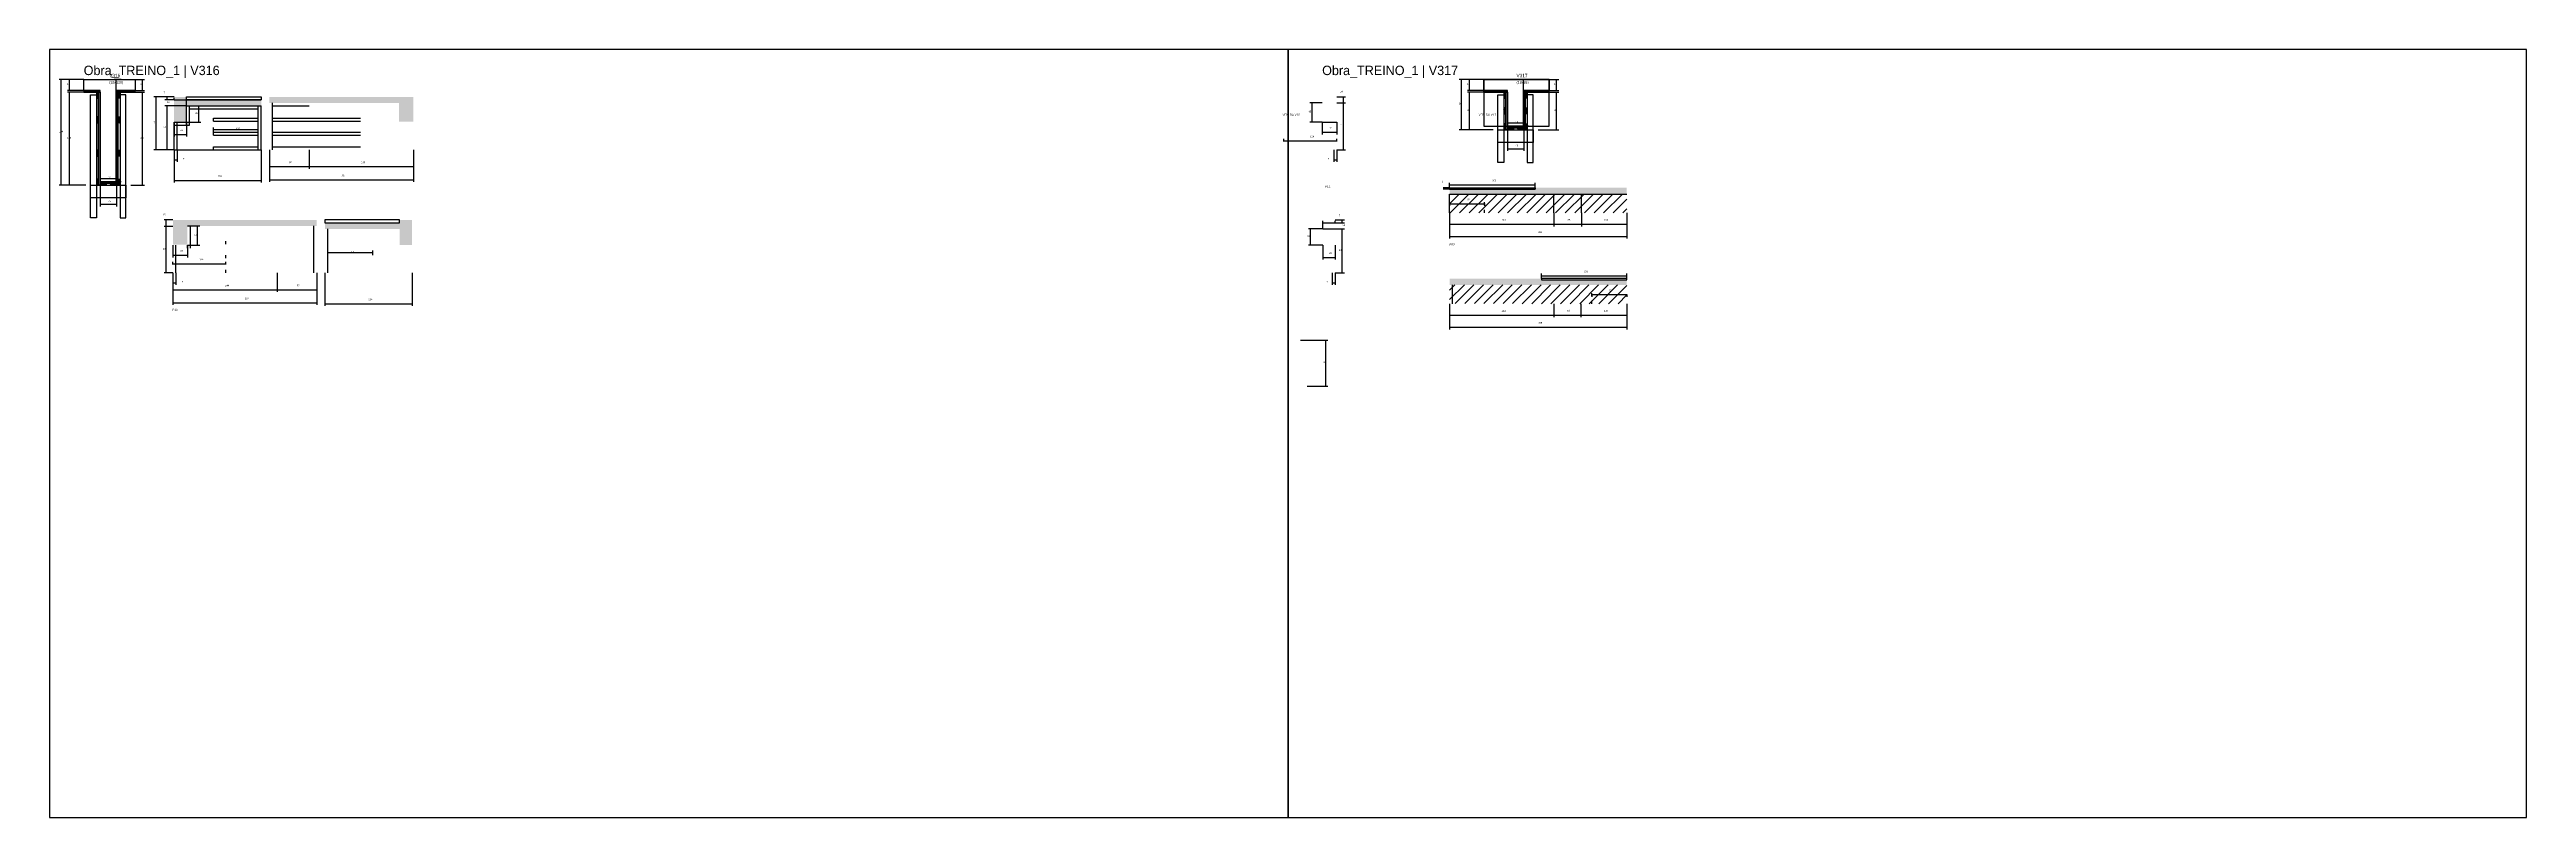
# Model space of a CAD drawing. Header units: metres. Extents: x -41 to 34800, y -36000 to 1848.
# Drawn here: x 14500 to 20300, y -1800 to 0 of the extents above; entities that cross this region are included whole.
import ezdxf

# ---------------------------------------------------------------- set-up
doc = ezdxf.new("R2010")
doc.units = ezdxf.units.M
for name, color, linetype in [('CELL_BORDER', 8, 'Continuous'), ('CONCRETO', 251, 'Continuous'), ('COTA', 4, 'Continuous'), ('Cota Seção (2x)', 4, 'Continuous'), ('Hachura', 253, 'Continuous'), ('LABEL_ID', 3, 'Continuous'), ('Madeira', 126, 'Continuous'), ('NOMENCLATURA', 7, 'Continuous'), ('Painéis', 200, 'Continuous'), ('REAPROVEITAMENTO', 251, 'Continuous'), ('SARR_2.2x7', 40, 'Continuous'), ('SARR_3.5x7', 81, 'Continuous'), ('SARR_EDITAR', 141, 'Continuous'), ('Texto Seção', 7, 'Continuous')]:
    doc.layers.add(name, color=color, linetype=linetype)

msp = doc.modelspace()

# ---------------------------------------------------------------- hatches: boundary and pattern name
at = {"layer": 'COTA'}
h = msp.add_hatch(dxfattribs=at)
h.set_pattern_fill('AR-CONC', scale=0.03)
h.paths.add_polyline_path([(14820.8, -170.2), (14820.8, -132.2), (14820.8, -132.2), (14995.7, -132.2), (14995.7, -132.2), (14995.7, -118.2), (14995.7, -118.2), (14820.8, -118.2), (14820.8, -118.2), (14820.8, -111.2), (14820.8, -111.2), (14791.8, -111.2), (14791.8, -111.2), (14791.8, -170.2), (14791.8, -170.2), (14820.8, -170.2)])
h = msp.add_hatch(dxfattribs=at)
h.set_pattern_fill('AR-CONC', scale=0.03)
h.paths.add_polyline_path([(15015, -125.2), (15318, -125.2), (15318, -125.2), (15318, -169.2), (15318, -169.2), (15352, -169.2), (15352, -169.2), (15351.9, -111.2), (15351.9, -111.2), (15015, -111.2), (15015, -111.2), (15015, -125.2)])
h = msp.add_hatch(dxfattribs=at)
h.set_pattern_fill('AR-CONC', scale=0.03)
h.paths.add_polyline_path([(17978.4, -327), (17778.4, -327), (17778.4, -327), (17778.4, -339), (17778.4, -339), (18193.4, -339), (18193.4, -339), (18193.4, -324), (18193.4, -324), (17978.4, -324), (17978.4, -324), (17978.4, -327)])
h = msp.add_hatch(dxfattribs=at)
h.set_pattern_fill('AR-CONC', scale=0.03)
h.paths.add_polyline_path([(15125.9, -413.6), (14822.9, -413.6), (14822.9, -413.6), (14822.9, -457.6), (14822.9, -457.6), (14788.9, -457.6), (14788.9, -457.6), (14789, -399.6), (14789, -399.6), (15125.9, -399.6), (15125.9, -399.6), (15125.9, -413.6)])
h = msp.add_hatch(dxfattribs=at)
h.set_pattern_fill('AR-CONC', scale=0.03)
h.paths.add_polyline_path([(15319.8, -458.6), (15319.8, -420.6), (15319.8, -420.6), (15144.8, -420.6), (15144.8, -420.6), (15144.8, -406.6), (15144.8, -406.6), (15319.8, -406.6), (15319.8, -406.6), (15319.8, -399.6), (15319.8, -399.6), (15348.8, -399.6), (15348.8, -399.6), (15348.8, -458.6), (15348.8, -458.6), (15319.8, -458.6)])
h = msp.add_hatch(dxfattribs=at)
h.set_pattern_fill('AR-CONC', scale=0.03)
h.paths.add_polyline_path([(17993.4, -539.9), (18193.4, -539.9), (18193.4, -539.9), (18193.4, -551.9), (18193.4, -551.9), (17778.4, -551.9), (17778.4, -551.9), (17778.4, -536.9), (17778.4, -536.9), (17993.4, -536.9), (17993.4, -536.9), (17993.4, -539.9)])
at = {"layer": 'Hachura'}
h = msp.add_hatch(color=8, dxfattribs=at)
h.dxf.hatch_style = 1
h.paths.add_polyline_path([(14618.6, -100), (14618.6, -96), (14618.6, -96), (14580, -96), (14580, -96), (14580, -100), (14580, -100), (14618.6, -100)])
h = msp.add_hatch(dxfattribs=at)
h.set_pattern_fill('ANSI31', scale=0.5)
h.paths.add_polyline_path([(14610.2, -114), (14614.6, -114), (14614.6, -114), (14614.6, -100), (14614.6, -100), (14610.2, -100), (14610.2, -100), (14610.2, -114)])
h = msp.add_hatch(color=8, dxfattribs=at)
h.dxf.hatch_style = 1
h.paths.add_polyline_path([(14614.6, -100), (14618.6, -100), (14618.6, -100), (14618.6, -318), (14618.6, -318), (14614.6, -318), (14614.6, -318), (14614.6, -100)])
h = msp.add_hatch(color=8, dxfattribs=at)
h.dxf.hatch_style = 1
h.paths.add_polyline_path([(14700.6, -100), (14700.6, -96), (14700.6, -96), (14656.6, -96), (14656.6, -96), (14656.6, -100), (14656.6, -100), (14700.6, -100)])
h = msp.add_hatch(color=8, dxfattribs=at)
h.dxf.hatch_style = 1
h.paths.add_polyline_path([(14660.6, -98), (14656.6, -98), (14656.6, -98), (14656.6, -318), (14656.6, -318), (14660.6, -318), (14660.6, -318), (14660.6, -98)])
h = msp.add_hatch(dxfattribs=at)
h.set_pattern_fill('ANSI31', scale=0.5)
h.paths.add_polyline_path([(14665, -114), (14660.6, -114), (14660.6, -114), (14660.6, -100), (14660.6, -100), (14665, -100), (14665, -100), (14665, -114)])
h = msp.add_hatch(color=8, dxfattribs=at)
h.dxf.hatch_style = 1
h.paths.add_polyline_path([(17913.9, -100), (17913.9, -96), (17913.9, -96), (17858.3, -96), (17858.3, -96), (17858.3, -100), (17858.3, -100), (17913.9, -100)])
h = msp.add_hatch(dxfattribs=at)
h.set_pattern_fill('ANSI31', scale=0.5)
h.paths.add_polyline_path([(17905.5, -114), (17909.9, -114), (17909.9, -114), (17909.9, -100), (17909.9, -100), (17905.5, -100), (17905.5, -100), (17905.5, -114)])
h = msp.add_hatch(color=8, dxfattribs=at)
h.dxf.hatch_style = 1
h.paths.add_polyline_path([(17909.9, -100), (17913.9, -100), (17913.9, -100), (17913.9, -188), (17913.9, -188), (17909.9, -188), (17909.9, -188), (17909.9, -100)])
h = msp.add_hatch(color=8, dxfattribs=at)
h.dxf.hatch_style = 1
h.paths.add_polyline_path([(18011.9, -100), (18011.9, -96), (18011.9, -96), (17951.9, -96), (17951.9, -96), (17951.9, -100), (17951.9, -100), (18011.9, -100)])
h = msp.add_hatch(color=8, dxfattribs=at)
h.dxf.hatch_style = 1
h.paths.add_polyline_path([(17955.9, -98), (17951.9, -98), (17951.9, -98), (17951.9, -188), (17951.9, -188), (17955.9, -188), (17955.9, -188), (17955.9, -98)])
h = msp.add_hatch(dxfattribs=at)
h.set_pattern_fill('ANSI31', scale=0.5)
h.paths.add_polyline_path([(17960.3, -114), (17955.9, -114), (17955.9, -114), (17955.9, -100), (17955.9, -100), (17960.3, -100), (17960.3, -100), (17960.3, -114)])
h = msp.add_hatch(dxfattribs=at)
h.set_pattern_fill('ANSI31', scale=0.5)
h.paths.add_polyline_path([(14610.2, -172), (14614.6, -172), (14614.6, -172), (14614.6, -158), (14614.6, -158), (14610.2, -158), (14610.2, -158), (14610.2, -172)])
h = msp.add_hatch(dxfattribs=at)
h.set_pattern_fill('ANSI31', scale=0.5)
h.paths.add_polyline_path([(14665, -172), (14660.6, -172), (14660.6, -172), (14660.6, -158), (14660.6, -158), (14665, -158), (14665, -158), (14665, -172)])
h = msp.add_hatch(dxfattribs=at)
h.set_pattern_fill('ANSI31', scale=0.5)
h.paths.add_polyline_path([(17905.5, -151), (17909.9, -151), (17909.9, -151), (17909.9, -137), (17909.9, -137), (17905.5, -137), (17905.5, -137), (17905.5, -151)])
h = msp.add_hatch(dxfattribs=at)
h.set_pattern_fill('ANSI31', scale=0.5)
h.paths.add_polyline_path([(17905.5, -188), (17909.9, -188), (17909.9, -188), (17909.9, -174), (17909.9, -174), (17905.5, -174), (17905.5, -174), (17905.5, -188)])
h = msp.add_hatch(dxfattribs=at)
h.set_pattern_fill('ANSI31', scale=0.5)
h.paths.add_polyline_path([(17960.3, -151), (17955.9, -151), (17955.9, -151), (17955.9, -137), (17955.9, -137), (17960.3, -137), (17960.3, -137), (17960.3, -151)])
h = msp.add_hatch(dxfattribs=at)
h.set_pattern_fill('ANSI31', scale=0.5)
h.paths.add_polyline_path([(17960.3, -188), (17955.9, -188), (17955.9, -188), (17955.9, -174), (17955.9, -174), (17960.3, -174), (17960.3, -174), (17960.3, -188)])
h = msp.add_hatch(color=8, dxfattribs=at)
h.dxf.hatch_style = 1
h.paths.add_polyline_path([(17951.9, -183.6), (17951.9, -180), (17951.9, -180), (17913.9, -180), (17913.9, -180), (17913.9, -183.6), (17913.9, -183.6), (17951.9, -183.6)])
h = msp.add_hatch(dxfattribs=at)
h.set_pattern_fill('ANSI31', scale=0.5)
h.paths.add_polyline_path([(17913.9, -188), (17913.9, -183.6), (17913.9, -183.6), (17927.9, -183.6), (17927.9, -183.6), (17927.9, -188), (17927.9, -188), (17913.9, -188)])
h = msp.add_hatch(dxfattribs=at)
h.set_pattern_fill('ANSI31', scale=0.5)
h.paths.add_polyline_path([(17951.9, -188), (17951.9, -183.6), (17951.9, -183.6), (17937.9, -183.6), (17937.9, -183.6), (17937.9, -188), (17937.9, -188), (17951.9, -188)])
h = msp.add_hatch(dxfattribs=at)
h.set_pattern_fill('ANSI31', scale=0.5)
h.paths.add_polyline_path([(14610.2, -249.7), (14614.6, -249.7), (14614.6, -249.7), (14614.6, -235.7), (14614.6, -235.7), (14610.2, -235.7), (14610.2, -235.7), (14610.2, -249.7)])
h = msp.add_hatch(dxfattribs=at)
h.set_pattern_fill('ANSI31', scale=0.5)
h.paths.add_polyline_path([(14665, -249.7), (14660.6, -249.7), (14660.6, -249.7), (14660.6, -235.7), (14660.6, -235.7), (14665, -235.7), (14665, -235.7), (14665, -249.7)])
h = msp.add_hatch(dxfattribs=at)
h.set_pattern_fill('ANSI31', scale=0.5)
h.paths.add_polyline_path([(14610.2, -318), (14614.6, -318), (14614.6, -318), (14614.6, -304), (14614.6, -304), (14610.2, -304), (14610.2, -304), (14610.2, -318)])
h = msp.add_hatch(color=8, dxfattribs=at)
h.dxf.hatch_style = 1
h.paths.add_polyline_path([(14656.6, -313.6), (14656.6, -310), (14656.6, -310), (14618.6, -310), (14618.6, -310), (14618.6, -313.6), (14618.6, -313.6), (14656.6, -313.6)])
h = msp.add_hatch(dxfattribs=at)
h.set_pattern_fill('ANSI31', scale=0.5)
h.paths.add_polyline_path([(14618.6, -318), (14618.6, -313.6), (14618.6, -313.6), (14632.6, -313.6), (14632.6, -313.6), (14632.6, -318), (14632.6, -318), (14618.6, -318)])
h = msp.add_hatch(dxfattribs=at)
h.set_pattern_fill('ANSI31', scale=0.5)
h.paths.add_polyline_path([(14656.6, -318), (14656.6, -313.6), (14656.6, -313.6), (14642.6, -313.6), (14642.6, -313.6), (14642.6, -318), (14642.6, -318), (14656.6, -318)])
h = msp.add_hatch(dxfattribs=at)
h.set_pattern_fill('ANSI31', scale=0.5)
h.paths.add_polyline_path([(14665, -318), (14660.6, -318), (14660.6, -318), (14660.6, -304), (14660.6, -304), (14665, -304), (14665, -304), (14665, -318)])
at = {"layer": 'REAPROVEITAMENTO'}
h = msp.add_hatch(dxfattribs=at)
h.set_pattern_fill('ANSI31', scale=5)
h.paths.add_polyline_path([(18193.4, -382.7), (18193.4, -338.7), (18193.4, -338.7), (17778.4, -339.2), (17778.4, -339.2), (17778.4, -383.2), (17778.4, -383.2), (18193.4, -382.7)])
h = msp.add_hatch(dxfattribs=at)
h.set_pattern_fill('ANSI31', scale=5)
h.paths.add_polyline_path([(17778.4, -595.6), (17778.4, -551.6), (17778.4, -551.6), (18193.4, -551.9), (18193.4, -551.9), (18193.4, -595.9), (18193.4, -595.9), (17778.4, -595.6)])

# ---------------------------------------------------------------- linework, layer by layer
at = {"layer": 'CELL_BORDER'}
for points in [[(14500, -1800), (17400, -1800), (17400, 0), (14500, 0)], [(17400, -1800), (20300, -1800), (20300, 0), (17400, 0)]]:
    msp.add_lwpolyline(points, close=True, dxfattribs=at)
at = {"layer": 'CONCRETO'}
for points in [[(14580, -96), (14580, -70), (14700.6, -70), (14700.6, -96), (14656.6, -96), (14656.6, -310), (14618.6, -310), (14618.6, -96)], [(17858.3, -96), (17858.3, -70), (18011.9, -70), (18011.9, -96), (17951.9, -96), (17951.9, -180), (17913.9, -180), (17913.9, -96)], [(17858.3, -180), (18011.9, -180), (18011.9, -70), (17858.3, -70)]]:
    msp.add_lwpolyline(points, close=True, dxfattribs=at)
at = {"layer": 'COTA'}
for p, q in [((14580, -70), (14522.6, -70)), ((14527.6, -318), (14527.6, -70)), ((14580, -70), (14541.9, -70)), ((14580, -96), (14541.9, -96)), ((14580, -100), (14541.9, -100)), ((14546.9, -96), (14546.9, -70)), ((14546.9, -318), (14546.9, -100)), ((14700.6, -70), (14722.4, -70)), ((14700.6, -96), (14722.4, -96)), ((14700.6, -100), (14722.4, -100)), ((14717.4, -96), (14717.4, -70)), ((14717.4, -318), (14717.4, -100)), ((14791.8, -111.2), (14770.3, -111.2)), ((14775.3, -118.2), (14775.3, -111.2)), ((14791.8, -118.2), (14791.8, -113.2)), ((14820.8, -132.2), (14820.8, -113.2)), ((17514, -111.2), (17534.8, -111.2)), ((17529.8, -125.2), (17529.8, -111.2)), ((17858.3, -70), (17800.9, -70)), ((17805.9, -188), (17805.9, -70)), ((17858.3, -70), (17820.2, -70)), ((17858.3, -96), (17820.2, -96)), ((17858.3, -100), (17820.2, -100)), ((17825.2, -96), (17825.2, -70)), ((17825.2, -188), (17825.2, -100)), ((18011.9, -70), (18033.8, -70)), ((18011.9, -96), (18033.8, -96)), ((18011.9, -100), (18033.8, -100)), ((18028.8, -96), (18028.8, -70)), ((18028.8, -188), (18028.8, -100)), ((14791.8, -118.2), (14770.3, -118.2)), ((14820.8, -132.2), (14770.3, -132.2)), ((14775.3, -235.2), (14775.3, -132.2)), ((14791.8, -118.2), (14820.8, -118.2)), ((17514, -125.2), (17534.8, -125.2)), ((17514, -125.2), (17534.8, -125.2)), ((17529.8, -235.2), (17529.8, -125.2)), ((17880.3, -188), (17800.9, -188)), ((17880.3, -188), (17820.2, -188)), ((17913.9, -188), (17913.9, -237.7)), ((17951.9, -188), (17951.9, -237.7)), ((17985.5, -188), (18033.8, -188)), ((14791.8, -235.2), (14770.3, -235.2)), ((14791.8, -235.2), (14791.8, -312.1)), ((14791.8, -235.2), (14791.8, -263.4)), ((14791.8, -258.4), (14798.8, -258.4)), ((14798.8, -235.2), (14798.8, -263.4)), ((14995.7, -235.2), (14995.7, -312.1)), ((15015, -235.2), (15015, -279.6)), ((15015, -235.2), (15015, -310.3)), ((15015, -274.6), (15108, -274.6)), ((15108, -235.2), (15108, -279.6)), ((15108, -235.2), (15108, -279.6)), ((15108, -274.6), (15352, -274.6)), ((15352, -235.2), (15352, -279.6)), ((15352, -235.2), (15352, -310.3)), ((17507, -235.2), (17507, -263.4)), ((17507, -258.4), (17514, -258.4)), ((17514, -235.2), (17534.8, -235.2)), ((17514, -235.2), (17514, -263.4)), ((17913.9, -232.7), (17951.9, -232.7)), ((14585, -318), (14522.6, -318)), ((14585, -318), (14541.9, -318)), ((14618.6, -318), (14618.6, -367.7)), ((14656.6, -318), (14656.6, -367.7)), ((14690.2, -318), (14722.4, -318)), ((14791.8, -307.1), (14995.7, -307.1)), ((15015, -305.3), (15352, -305.3)), ((17778.4, -324), (17763.6, -324)), ((17778.4, -327), (17763.6, -327)), ((17768.6, -327), (17768.6, -324)), ((17778.4, -324), (17778.4, -312.3)), ((17778.4, -317.3), (17978.4, -317.3)), ((17978.4, -324), (17978.4, -312.3)), ((14618.6, -362.7), (14656.6, -362.7)), ((14788.9, -399.6), (14768.2, -399.6)), ((14773.2, -414.6), (14773.2, -399.6)), ((17481.8, -420.6), (17481.8, -401.6)), ((17510.8, -399.6), (17532.2, -399.6)), ((17510.8, -406.6), (17510.8, -401.6)), ((17527.2, -406.6), (17527.2, -399.6)), ((17778.4, -361), (17778.4, -366.7)), ((17778.4, -361.7), (17860.4, -361.7)), ((17778.4, -383), (17778.4, -414.5)), ((17778.4, -383), (17778.4, -443.1)), ((17860.4, -361), (17860.4, -366.7)), ((18022.4, -383), (18022.4, -414.5)), ((18022.4, -383), (18022.4, -414.5)), ((18087.4, -383), (18087.4, -414.5)), ((18087.4, -383), (18087.4, -414.5)), ((18193.4, -383), (18193.4, -414.5)), ((18193.4, -383), (18193.4, -443.1)), ((14788.9, -414.6), (14768.2, -414.6)), ((14788.9, -414.6), (14768.2, -414.6)), ((14773.2, -523.6), (14773.2, -414.6)), ((17481.8, -406.6), (17510.8, -406.6)), ((17481.8, -420.6), (17532.2, -420.6)), ((17510.8, -406.6), (17532.2, -406.6)), ((17527.2, -523.6), (17527.2, -420.6)), ((17778.4, -409.5), (18022.4, -409.5)), ((17778.4, -438.1), (18193.4, -438.1)), ((18022.4, -409.5), (18087.4, -409.5)), ((18087.4, -409.5), (18193.4, -409.5)), ((14788.9, -523.6), (14768.2, -523.6)), ((14788.9, -523.6), (14788.9, -567.9)), ((14788.9, -523.6), (14788.9, -598.6)), ((14788.9, -523.6), (14788.9, -551.8)), ((14788.9, -546.8), (14795.9, -546.8)), ((14788.9, -562.9), (15032.9, -562.9)), ((14795.9, -523.6), (14795.9, -551.8)), ((15032.9, -523.6), (15032.9, -567.9)), ((15032.9, -523.6), (15032.9, -567.9)), ((15032.9, -562.9), (15125.9, -562.9)), ((15125.9, -523.6), (15125.9, -567.9)), ((15125.9, -523.6), (15125.9, -598.6)), ((15144.8, -523.6), (15144.8, -601)), ((15348.8, -523.6), (15348.8, -601)), ((17503.8, -523.6), (17503.8, -551.8)), ((17503.8, -546.8), (17510.8, -546.8)), ((17510.8, -523.6), (17532.2, -523.6)), ((17510.8, -523.6), (17510.8, -551.8)), ((17993.4, -536.9), (17993.4, -525.2)), ((17993.4, -530.2), (18193.4, -530.2)), ((18111.4, -573.9), (18111.4, -579.6)), ((18111.4, -574.6), (18193.4, -574.6)), ((18193.4, -536.9), (18193.4, -525.2)), ((18193.4, -573.9), (18193.4, -579.6)), ((14788.9, -593.6), (15125.9, -593.6)), ((15144.8, -596), (15348.8, -596)), ((17778.4, -595.9), (17778.4, -627.4)), ((17778.4, -595.9), (17778.4, -656)), ((17778.4, -622.4), (18022.4, -622.4)), ((18022.4, -595.9), (18022.4, -627.4)), ((18022.4, -595.9), (18022.4, -627.4)), ((18022.4, -622.4), (18085.4, -622.4)), ((18085.4, -595.9), (18085.4, -627.4)), ((18085.4, -595.9), (18085.4, -627.4)), ((18085.4, -622.4), (18193.4, -622.4)), ((18193.4, -595.9), (18193.4, -627.4)), ((18193.4, -595.9), (18193.4, -656)), ((17429.6, -681), (17493.5, -681)), ((17488.5, -789), (17488.5, -681)), ((17778.4, -651), (18193.4, -651)), ((17445.2, -789), (17493.5, -789))]:
    msp.add_line(p, q, dxfattribs=at)
at = {"layer": 'Cota Seção (2x)'}
for p, q in [((14667.6, -70), (14651.1, -70)), ((14656.1, -310), (14656.1, -70)), ((14791.8, -111.2), (14744.4, -111.2)), ((14749.4, -235.2), (14749.4, -111.2)), ((17962.9, -70), (17946.4, -70)), ((17951.4, -180), (17951.4, -70)), ((14791.8, -170.2), (14791.8, -204.1)), ((14820.8, -132.2), (14854.6, -132.2)), ((14820.8, -170.2), (14854.6, -170.2)), ((14820.8, -170.2), (14820.8, -204.1)), ((14849.6, -170.2), (14849.6, -132.2)), ((17480, -125.2), (17451.2, -125.2)), ((17480, -170.2), (17451.2, -170.2)), ((17456.2, -170.2), (17456.2, -125.2)), ((17480, -170.2), (17480, -199.1)), ((17514, -170.2), (17514, -199.1)), ((17913.9, -188), (17913.9, -167)), ((17913.9, -172), (17951.9, -172)), ((17951.9, -188), (17951.9, -167)), ((14791.8, -199.1), (14820.8, -199.1)), ((14883.8, -194.1), (14883.8, -182.6)), ((14883.8, -187.6), (14988.8, -187.6)), ((14988.8, -194.1), (14988.8, -182.6)), ((17390, -215.4), (17390, -209)), ((17390, -214), (17514, -214)), ((17480, -194.1), (17514, -194.1)), ((17514, -215.4), (17514, -209)), ((17962.9, -180), (17946.4, -180)), ((14791.8, -235.2), (14744.4, -235.2)), ((14618.6, -318), (14618.6, -297)), ((14618.6, -302), (14656.6, -302)), ((14667.6, -310), (14651.1, -310)), ((14656.6, -318), (14656.6, -297)), ((14788.9, -458.6), (14788.9, -487.4)), ((14822.9, -413.6), (14851.7, -413.6)), ((14822.9, -458.6), (14851.7, -458.6)), ((14822.9, -458.6), (14822.9, -487.4)), ((14846.7, -458.6), (14846.7, -413.6)), ((17481.8, -420.6), (17448, -420.6)), ((17481.8, -458.6), (17448, -458.6)), ((17453, -458.6), (17453, -420.6)), ((17481.8, -458.6), (17481.8, -492.4)), ((17510.8, -458.6), (17510.8, -492.4)), ((14788.9, -482.4), (14822.9, -482.4)), ((14788.9, -503.8), (14788.9, -497.3)), ((14788.9, -502.3), (14912.9, -502.3)), ((14912.9, -503.8), (14912.9, -497.3)), ((15151.8, -482.4), (15151.8, -470.9)), ((15151.8, -475.9), (15256.8, -475.9)), ((15256.8, -482.4), (15256.8, -470.9)), ((17481.8, -487.4), (17510.8, -487.4))]:
    msp.add_line(p, q, dxfattribs=at)
at = {"layer": 'Madeira'}
for points in [[(14610.2, -114), (14614.6, -114), (14614.6, -100), (14610.2, -100)], [(14665, -114), (14660.6, -114), (14660.6, -100), (14665, -100)], [(17905.5, -114), (17909.9, -114), (17909.9, -100), (17905.5, -100)], [(17960.3, -114), (17955.9, -114), (17955.9, -100), (17960.3, -100)], [(14610.2, -172), (14614.6, -172), (14614.6, -158), (14610.2, -158)], [(14665, -172), (14660.6, -172), (14660.6, -158), (14665, -158)], [(17905.5, -151), (17909.9, -151), (17909.9, -137), (17905.5, -137)], [(17905.5, -188), (17909.9, -188), (17909.9, -174), (17905.5, -174)], [(17960.3, -151), (17955.9, -151), (17955.9, -137), (17960.3, -137)], [(17960.3, -188), (17955.9, -188), (17955.9, -174), (17960.3, -174)], [(17913.9, -188), (17913.9, -183.6), (17927.9, -183.6), (17927.9, -188)], [(17951.9, -188), (17951.9, -183.6), (17937.9, -183.6), (17937.9, -188)], [(14610.2, -249.7), (14614.6, -249.7), (14614.6, -235.7), (14610.2, -235.7)], [(14665, -249.7), (14660.6, -249.7), (14660.6, -235.7), (14665, -235.7)], [(14610.2, -318), (14614.6, -318), (14614.6, -304), (14610.2, -304)], [(14618.6, -318), (14618.6, -313.6), (14632.6, -313.6), (14632.6, -318)], [(14656.6, -318), (14656.6, -313.6), (14642.6, -313.6), (14642.6, -318)], [(14665, -318), (14660.6, -318), (14660.6, -304), (14665, -304)]]:
    msp.add_lwpolyline(points, close=True, dxfattribs=at)
at = {"layer": 'Painéis'}
for p, q in [((14580, -96), (14618.6, -96)), ((14656.6, -96), (14700.6, -96)), ((14820.8, -111.2), (14995.7, -111.2)), ((14820.8, -118.2), (14820.8, -111.2)), ((17858.3, -96), (17913.9, -96)), ((17858.3, -100), (17858.3, -96)), ((17913.9, -100), (17913.9, -96)), ((17913.9, -188), (17913.9, -100)), ((17951.9, -96), (18011.9, -96)), ((17951.9, -100), (17951.9, -96)), ((17951.9, -188), (17951.9, -100)), ((18011.9, -100), (18011.9, -96)), ((14791.8, -170.2), (14820.8, -170.2)), ((14791.8, -235.2), (14791.8, -170.2)), ((14820.8, -118.2), (14995.7, -118.2)), ((14820.8, -132.2), (14995.7, -132.2)), ((14820.8, -170.2), (14820.8, -132.2)), ((14995.7, -235.2), (14995.7, -132.2)), ((17480, -170.2), (17514, -170.2)), ((17913.9, -180), (17951.9, -180)), ((17913.9, -183.6), (17913.9, -180)), ((17951.9, -183.6), (17951.9, -180)), ((14791.8, -235.2), (14995.7, -235.2)), ((17778.4, -324), (17978.4, -324)), ((17778.4, -327), (17978.4, -327)), ((17778.4, -339), (18193.4, -339)), ((17778.4, -383), (17778.4, -339)), ((18022.4, -383), (18022.4, -339)), ((18087.4, -383), (18087.4, -339))]:
    msp.add_line(p, q, dxfattribs=at)
for points in [[(14618.6, -100), (14618.6, -96), (14580, -96), (14580, -100)], [(14614.6, -100), (14618.6, -100), (14618.6, -318), (14614.6, -318)], [(14700.6, -100), (14700.6, -96), (14656.6, -96), (14656.6, -100)], [(14660.6, -100), (14656.6, -100), (14656.6, -318), (14660.6, -318)], [(14995.7, -118.2), (14820.8, -118.2), (14820.8, -111.2), (14995.7, -111.2)], [(17913.9, -100), (17913.9, -96), (17858.3, -96), (17858.3, -100)], [(17909.9, -100), (17913.9, -100), (17913.9, -188), (17909.9, -188)], [(18011.9, -100), (18011.9, -96), (17951.9, -96), (17951.9, -100)], [(17955.9, -100), (17951.9, -100), (17951.9, -188), (17955.9, -188)], [(17951.9, -183.6), (17951.9, -180), (17913.9, -180), (17913.9, -183.6)], [(14656.6, -313.6), (14656.6, -310), (14618.6, -310), (14618.6, -313.6)], [(17778.4, -324), (17978.4, -324), (17978.4, -327), (17778.4, -327)], [(15144.8, -406.6), (15319.8, -406.6), (15319.8, -399.6), (15144.8, -399.6)], [(18193.4, -536.9), (17993.4, -536.9), (17993.4, -539.9), (18193.4, -539.9)]]:
    msp.add_lwpolyline(points, close=True, dxfattribs=at)
at = {"layer": 'SARR_2.2x7'}
for p, q in [((14798.8, -235.2), (14798.8, -170.2)), ((14820.8, -177.2), (14820.8, -170.2)), ((14827.8, -177.2), (14827.8, -132.2)), ((14827.8, -139.2), (14988.8, -139.2)), ((14883.8, -160.8), (14988.8, -160.8)), ((14883.8, -167.8), (14883.8, -160.8)), ((14883.8, -167.8), (14988.8, -167.8)), ((14988.8, -235.2), (14988.8, -132.2)), ((15022, -235.2), (15022, -125.2)), ((15022, -132.2), (15108, -132.2)), ((15022, -160.8), (15108, -160.8)), ((15022, -167.8), (15108, -167.8)), ((15108, -160.8), (15228, -160.8)), ((15108, -167.8), (15228, -167.8)), ((14791.8, -177.2), (14820.8, -177.2)), ((14820.8, -177.2), (14827.8, -177.2)), ((14883.8, -194.1), (14988.8, -194.1)), ((14883.8, -201.1), (14883.8, -194.1)), ((14883.8, -201.1), (14988.8, -201.1)), ((14883.8, -228.2), (14988.8, -228.2)), ((14883.8, -235.2), (14883.8, -228.2)), ((15022, -194.1), (15108, -194.1)), ((15022, -201.1), (15108, -201.1)), ((15022, -228.2), (15108, -228.2)), ((15108, -194.1), (15228, -194.1)), ((15108, -201.1), (15228, -201.1)), ((15108, -228.2), (15228, -228.2)), ((17860.4, -365), (17860.4, -358)), ((17860.4, -383), (17860.4, -376)), ((14795.9, -523.6), (14795.9, -458.6)), ((14822.9, -465.6), (14822.9, -458.6)), ((14829.9, -465.6), (14829.9, -413.6)), ((14912.9, -456.1), (14912.9, -449.1)), ((15119, -523.6), (15119, -413.6)), ((15151.8, -523.6), (15151.8, -420.6)), ((14912.9, -489.4), (14912.9, -482.4)), ((14912.9, -523.6), (14912.9, -516.6)), ((17785.3, -595.9), (17785.3, -551.9)), ((18111.4, -577.9), (18111.4, -570.9)), ((18111.4, -595.9), (18111.4, -588.9))]:
    msp.add_line(p, q, dxfattribs=at)
at = {"layer": 'SARR_3.5x7'}
for points in [[(14596.2, -106), (14610.2, -106), (14610.2, -394.5), (14596.2, -394.5)], [(14679, -106), (14665, -106), (14665, -394.5), (14679, -394.5)], [(17891.5, -106), (17905.5, -106), (17905.5, -264.5), (17891.5, -264.5)], [(17974.3, -106), (17960.3, -106), (17960.3, -264.5), (17974.3, -264.5)], [(17891.5, -188), (17974.3, -188), (17974.3, -218), (17891.5, -218)], [(14596.2, -318), (14679, -318), (14679, -348), (14596.2, -348)]]:
    msp.add_lwpolyline(points, close=True, dxfattribs=at)
at = {"layer": 'SARR_EDITAR'}
msp.add_line((17778.4, -325.5), (17978.4, -325.5), dxfattribs=at)

# ---------------------------------------------------------------- texts
at = {"layer": 'COTA'}
for s, p in [('13', (14541.4, -83)), ('13', (14711.9, -83)), ('7', (14767.2, -102.4)), ('14', (17521.7, -100.2)), ('13', (17819.7, -83)), ('13', (18023.3, -83)), ('14', (14775.3, -125.2)), ('59', (17800.4, -129)), ('44', (17819.7, -144)), ('44', (18023.3, -144)), ('124', (14522.1, -194)), ('109', (14541.4, -209)), ('109', (14711.9, -209)), ('103', (14767.1, -183.7)), ('110', (17521.7, -180.2)), ('19', (17932.9, -227.2)), ('7', (14812.5, -258.4)), ('93', (15061.5, -266.4)), ('244', (15230, -266.5)), ('7', (17493.3, -258.4)), ('204', (14893.8, -299)), ('337', (15183.5, -297)), ('3', (17760.4, -311.8)), ('200', (17878.4, -309.2)), ('19', (14637.6, -357.2)), ('15', (14765.1, -388.9)), ('7', (17519.2, -390.7)), ('82', (17819.4, -353.6)), ('244', (17900.4, -401.4)), ('65', (18054.9, -401.4)), ('106', (18140.4, -401.4)), ('14', (17527.2, -413.6)), ('415', (17985.9, -429.9)), ('109', (14765.1, -469.1)), ('103', (17519, -472.1)), ('200', (18093.4, -522.1)), ('7', (14809.7, -546.8)), ('244', (14910.9, -554.9)), ('93', (15079.4, -554.7)), ('7', (17490, -546.8)), ('82', (18152.4, -566.5)), ('337', (14957.4, -585.4)), ('204', (15246.8, -587.9)), ('244', (17900.4, -614.4)), ('63', (18053.9, -614.2)), ('108', (18139.4, -614.3)), ('415', (17985.9, -642.9)), ('54', (17483, -735))]:
    msp.add_text(s, height=4, dxfattribs=at).set_placement(p)
at = {"layer": 'Cota Seção (2x)'}
for s, p in [('120', (14656.1, -112)), ('55', (17951.4, -112)), ('124', (14741.3, -173.2)), ('38', (14841.3, -151.2)), ('45', (17448.1, -147.7)), ('19', (17932.9, -172)), ('29', (14806.3, -191)), ('105', (14936.3, -187.6)), ('124', (17452, -205.9)), ('34', (17497, -185.9)), ('19', (14637.6, -302)), ('45', (14838.6, -436.1)), ('38', (17444.7, -439.6)), ('34', (14805.9, -474.2)), ('124', (14850.9, -494.2)), ('105', (15204.3, -475.9)), ('29', (17496.3, -479.3))]:
    msp.add_text(s, height=4, dxfattribs=at).set_placement(p)
at = {"layer": 'LABEL_ID'}
for s, p in [('Obra_TREINO_1 | V316', (14580, -60)), ('Obra_TREINO_1 | V317', (17480, -60))]:
    msp.add_text(s, height=22, dxfattribs=at).set_placement(p)
at = {"layer": 'NOMENCLATURA'}
for s, p in [('P13', (17486.9, -323.9)), ('P22', (17778.3, -460)), ('P13', (14787.6, -612.8))]:
    msp.add_text(s, height=5, dxfattribs=at).set_placement(p)
at = {"layer": 'Texto Seção'}
for s, height, p in [('V316', 8, (14639.8, -65)), ('V317', 8, (17935.1, -65)), ('(19x120)', 6, (14639.8, -80)), ('(19x55)', 6, (17935.1, -80)), ('VEM DA V16', 5, (17387.2, -155.4)), ('VEM DA V17', 5, (17846.4, -155.4))]:
    msp.add_text(s, height=height, dxfattribs=at).set_placement(p)

doc.saveas('drawing.dxf')
